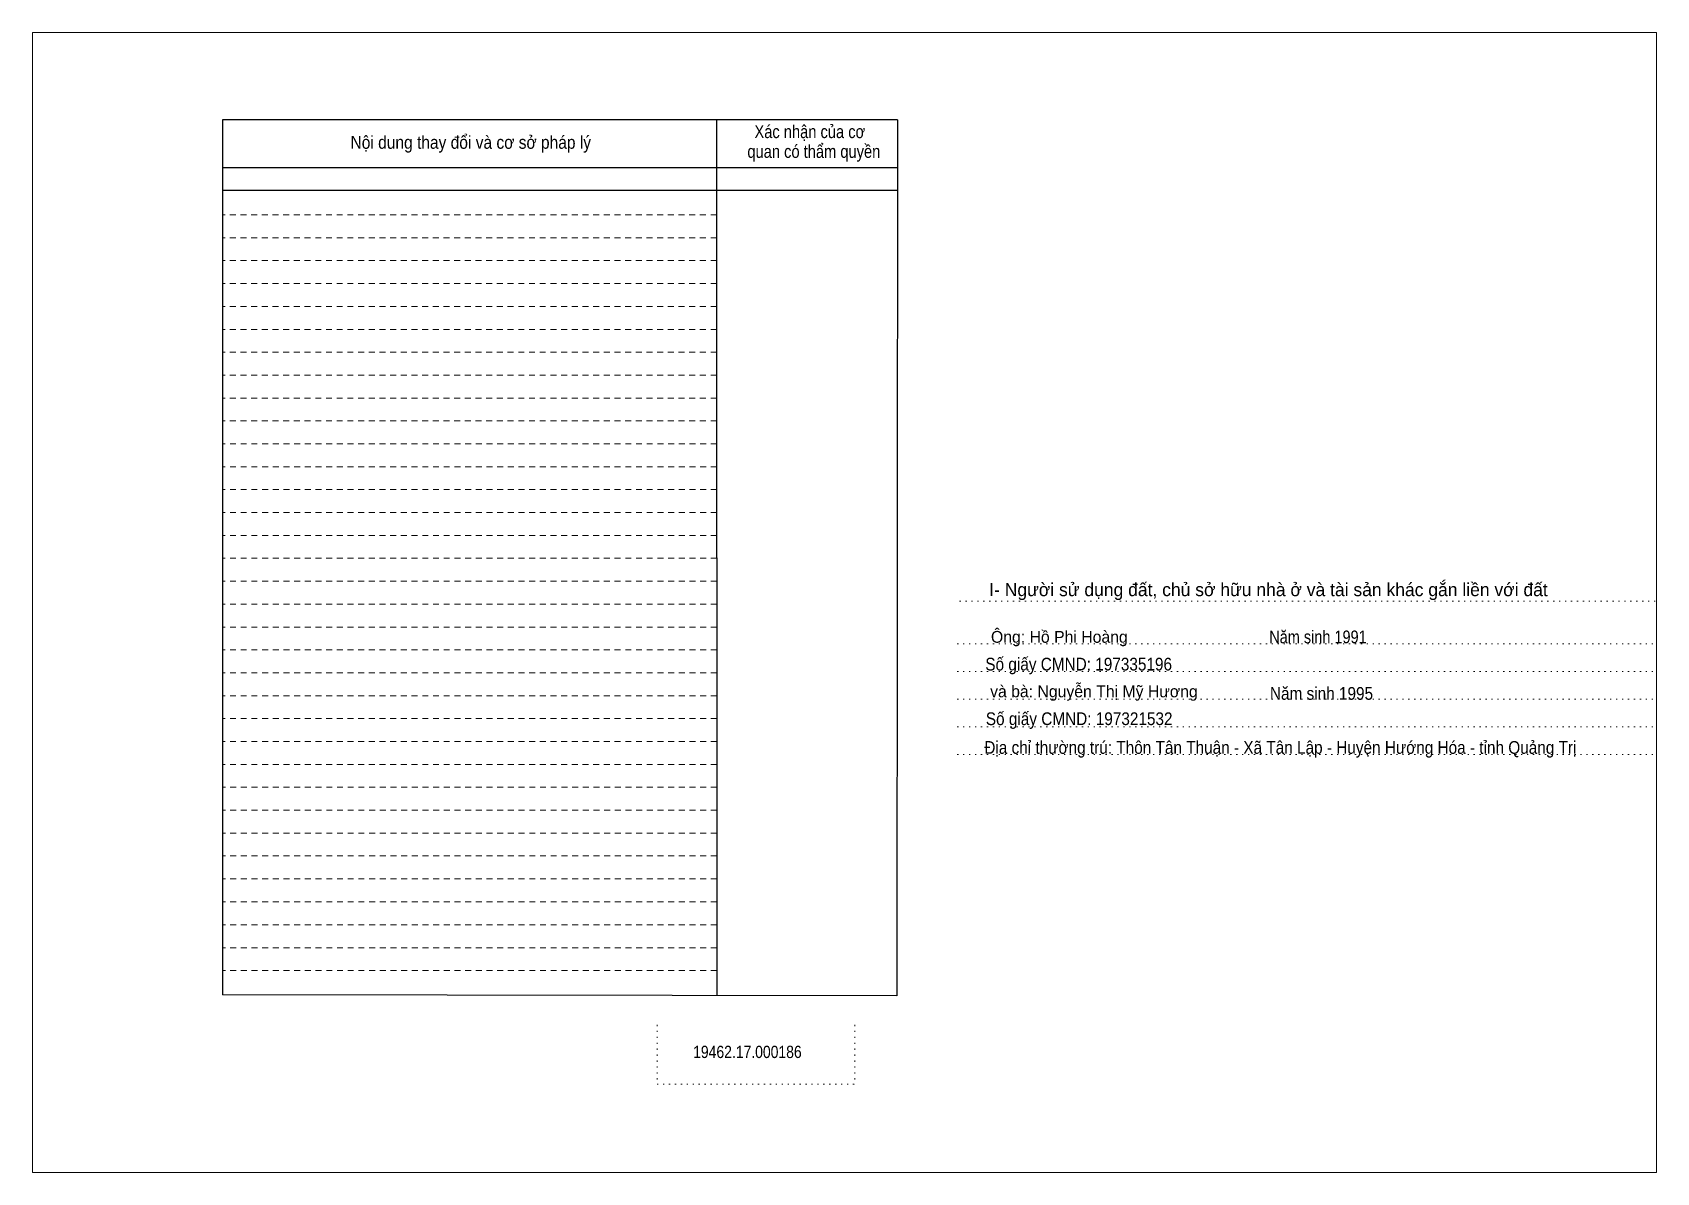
# Model space of a CAD drawing. Header units: metres. Extents: x 546420 to 547980, y 1836843 to 1837232.
# Drawn here: x 547139.8 to 547550.2, y 1836943.5 to 1837231.5 of the extents above; entities that cross this region are included whole.
import ezdxf
from ezdxf.enums import TextEntityAlignment as Align

# ---------------------------------------------------------------- set-up
doc = ezdxf.new("R2010")
doc.units = ezdxf.units.M
doc.linetypes.add('DOTTED', pattern=[1.5, 0.3, -1.2])
doc.linetypes.add('SHORT_DASHED', pattern=[2.7, 1.5, -1.2])
for name, color, linetype, lineweight in [('1', 7, 'DOTTED', 13), ('2', 7, 'SHORT_DASHED', 13), ('28', 7, 'Continuous', 25)]:
    doc.layers.add(name, color=color, linetype=linetype, lineweight=lineweight)
doc.layers.add('18', color=7, linetype='Continuous')

msp = doc.modelspace()

# ---------------------------------------------------------------- texts
at = {"layer": '18', "width": 0.85}
msp.add_text('19462.17.000186', height=3.1, dxfattribs=at).set_placement((547320.445, 1836972.41), align=Align.CENTER)
at = {"layer": '2'}
for s, width, p in [('Nội dung thay đổi và cơ sở pháp lý', 0.9, (547250.54, 1837202.11)), ('Nội dung thay đổi và cơ sở pháp lý', 0.9, (547250.54, 1837202.11)), ('Xác nhận của cơ', 0.85, (547336.215, 1837204.81)), ('Xác nhận của cơ', 0.85, (547336.215, 1837204.81)), (' quan có thẩm quyền', 0.85, (547336.72, 1837199.81)), (' quan có thẩm quyền', 0.85, (547336.72, 1837199.81))]:
    msp.add_text(s, height=3.261, dxfattribs=dict(at, width=width)).set_placement(p, align=Align.CENTER)
at = {"layer": '28'}
for s, height, p in [('I- Người sử dụng đất, chủ sở hữu nhà ở và tài sản khác gắn liền với đất', 3.306, (547452.12, 1837089.09)), ('Ông: Hồ Phi Hoàng', 2.98, (547399.275, 1837077.32)), ('và bà: Nguyễn Thị Mỹ Hương', 2.98, (547408.01, 1837063.55))]:
    msp.add_text(s, height=height, dxfattribs=at).set_placement(p, align=Align.CENTER)
for s, width, p in [('Năm sinh 1991', 0.85, (547464.625, 1837077.19)), ('Số giấy CMND: 197335196', 0.9, (547404.155, 1837070.31)), ('Năm sinh 1995', 0.9, (547465.52, 1837062.91)), ('Số giấy CMND: 197321532', 0.9, (547404.285, 1837056.52)), ('Địa chỉ thường trú: Thôn Tân Thuận - Xã Tân Lập - Huyện Hướng Hóa - tỉnh Quảng Trị', 0.9, (547455.135, 1837049.26))]:
    msp.add_text(s, height=3.22, dxfattribs=dict(at, width=width)).set_placement(p, align=Align.CENTER)

# ---------------------------------------------------------------- linework, layer by layer
at = {"layer": '1'}
for p, q in [((547374.06, 1837087.85), (547550.18, 1837087.85)), ((547373.46, 1837077.05), (547549.58, 1837077.05)), ((547373.46, 1837070.05), (547549.58, 1837070.05)), ((547373.46, 1837063.05), (547549.58, 1837063.05)), ((547373.46, 1837056.05), (547549.58, 1837056.05)), ((547373.46, 1837049.05), (547549.58, 1837049.05)), ((547297.62, 1836980.79), (547297.62, 1836965.77)), ((547347.58, 1836980.79), (547347.58, 1836965.77)), ((547297.62, 1836965.77), (547347.58, 1836965.77))]:
    msp.add_line(p, q, dxfattribs=at)
at = {"layer": '1', "linetype": 'Continuous'}
for points in [[(547139.78, 1836943.49), (547550.18, 1836943.49), (547550.18, 1837231.49), (547139.78, 1837231.49)], [(547139.78, 1837231.49), (547550.18, 1837231.49), (547550.18, 1836943.49), (547139.78, 1836943.49)], [(547139.78, 1836943.49), (547550.18, 1836943.49), (547550.18, 1837231.49), (547139.78, 1837231.49)]]:
    msp.add_lwpolyline(points, close=True, dxfattribs=at)
at = {"layer": '2', "linetype": 'Continuous', "lineweight": 25}
for p, q in [((547358.34, 1837209.41), (547187.78, 1837209.41)), ((547187.78, 1837209.41), (547187.78, 1836988.37)), ((547312.66, 1837209.41), (547312.7, 1836988.21)), ((547358.34, 1837197.33), (547188.02, 1837197.33)), ((547358.34, 1837191.57), (547188.02, 1837191.57))]:
    msp.add_line(p, q, dxfattribs=at)
at = {"layer": '2'}
for p, q in [((547312.66, 1837185.43), (547187.78, 1837185.43)), ((547312.66, 1837179.65), (547187.78, 1837179.65)), ((547312.66, 1837179.65), (547187.78, 1837179.65)), ((547312.66, 1837173.85), (547187.78, 1837173.85)), ((547312.66, 1837168.07), (547187.78, 1837168.07)), ((547312.66, 1837162.29), (547187.78, 1837162.29)), ((547312.66, 1837156.49), (547187.78, 1837156.49)), ((547312.66, 1837150.73), (547187.78, 1837150.73)), ((547312.66, 1837144.93), (547187.78, 1837144.93)), ((547312.66, 1837139.15), (547187.78, 1837139.15)), ((547312.66, 1837133.37), (547187.78, 1837133.37)), ((547312.7, 1837127.57), (547187.78, 1837127.57)), ((547312.7, 1837121.79), (547187.78, 1837121.79)), ((547312.7, 1837116.01), (547187.78, 1837116.01)), ((547312.7, 1837110.21), (547187.78, 1837110.21)), ((547312.7, 1837104.45), (547187.78, 1837104.45)), ((547312.7, 1837098.65), (547187.78, 1837098.65)), ((547312.7, 1837092.87), (547187.78, 1837092.87)), ((547312.7, 1837087.09), (547187.78, 1837087.09)), ((547312.7, 1837081.29), (547187.78, 1837081.29)), ((547312.7, 1837075.51), (547187.78, 1837075.51)), ((547312.7, 1837069.73), (547187.78, 1837069.73)), ((547312.7, 1837063.93), (547187.78, 1837063.93)), ((547312.7, 1837058.15), (547187.78, 1837058.15)), ((547312.7, 1837052.37), (547187.78, 1837052.37)), ((547312.7, 1837046.57), (547187.78, 1837046.57)), ((547312.74, 1837040.81), (547187.78, 1837040.81)), ((547312.74, 1837035.01), (547187.78, 1837035.01)), ((547312.74, 1837029.23), (547187.78, 1837029.23)), ((547312.74, 1837023.45), (547187.78, 1837023.45)), ((547312.74, 1837017.65), (547187.78, 1837017.65)), ((547312.74, 1837011.87), (547187.78, 1837011.87)), ((547312.74, 1837006.09), (547187.78, 1837006.09)), ((547312.74, 1837000.29), (547187.78, 1837000.29)), ((547312.74, 1836994.53), (547187.78, 1836994.53))]:
    msp.add_line(p, q, dxfattribs=at)
at = {"layer": '2', "linetype": 'Continuous', "lineweight": 25}
msp.add_lwpolyline([(547358.34, 1837209.41), (547358.22, 1836988.13), (547187.78, 1836988.37)], dxfattribs=at)

msp.set_redraw_order([(e.dxf.handle, doc.entitydb.next_handle()) for e in msp.query("TEXT MTEXT ATTDEF DIMENSION ARC_DIMENSION")])  # texts and dimensions are drawn at this point

doc.saveas('drawing.dxf')
